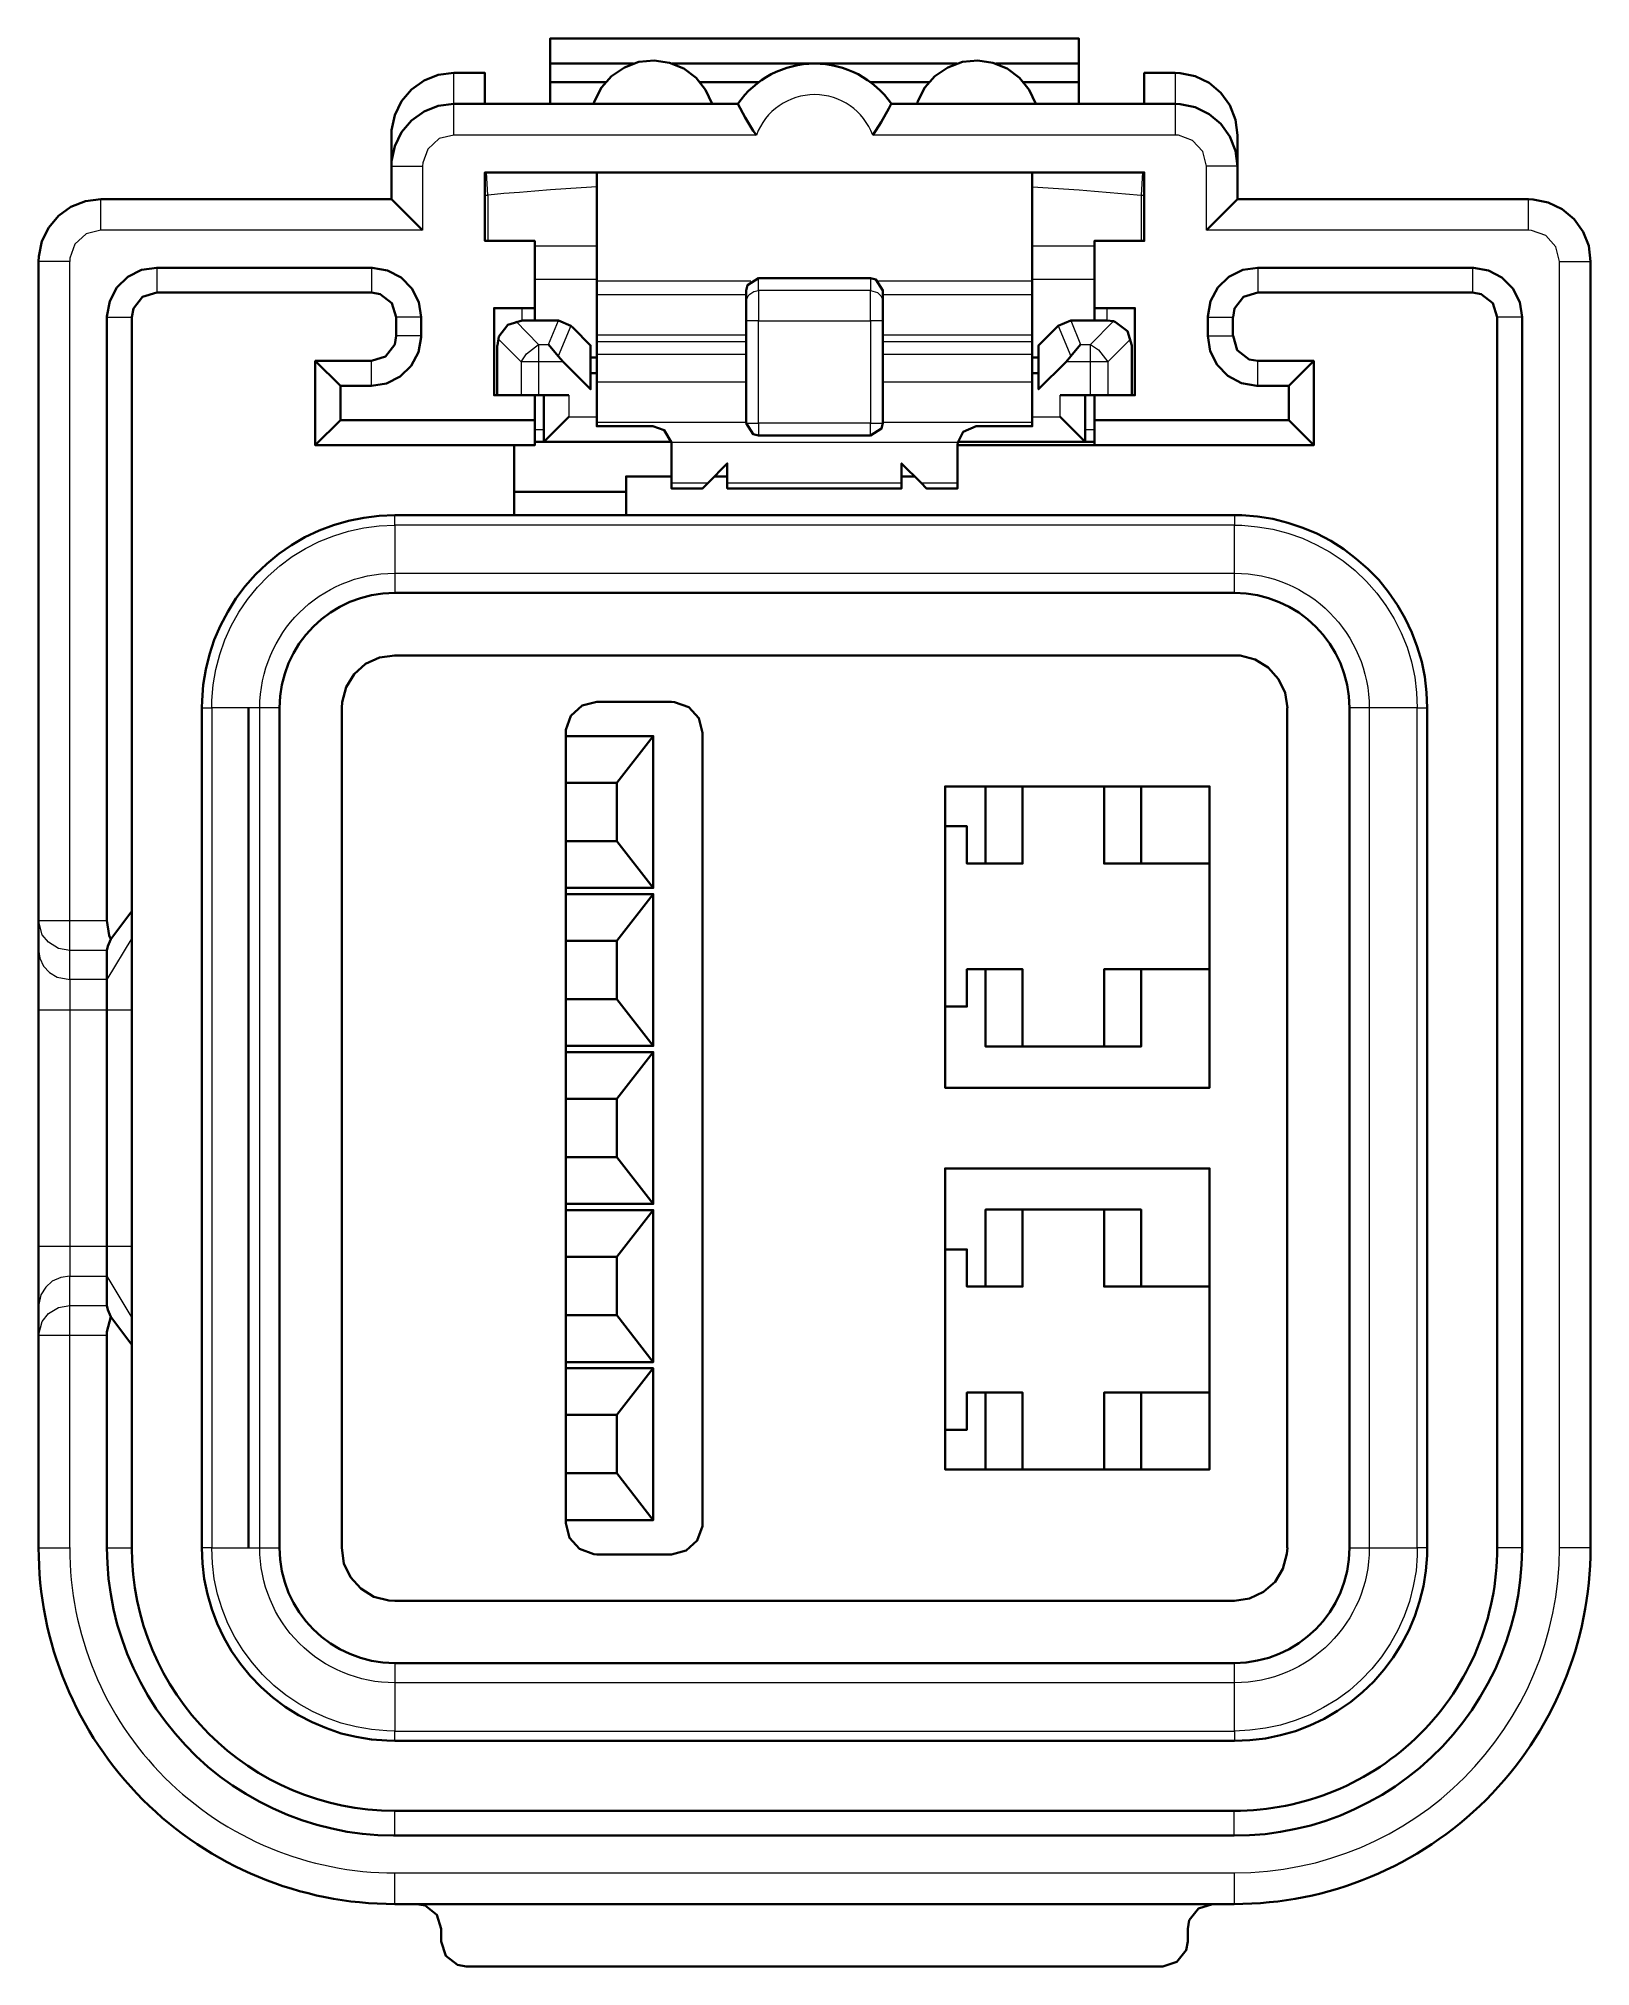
# Model space of a CAD drawing. Extents: x 0 to 174, y 0 to 33.
# Drawn here: x 47.373 to 48.355, y 29.456 to 30.676 of the extents above; entities that cross this region are included whole.
import ezdxf

# ---------------------------------------------------------------- set-up
doc = ezdxf.new("R2010")
doc.units = 0
doc.layers.add('PDF2_형상', color=157, linetype='Continuous', true_color=0x405f80)

msp = doc.modelspace()

# ---------------------------------------------------------------- linework, layer by layer
at = {"layer": 'PDF2_형상', "color": 7, "lineweight": 35}
for points in [[(47.6965, 30.6603), (47.6965, 30.6761), (48.0312, 30.6761), (48.0312, 30.6603), (48.0312, 30.6485), (48.0312, 30.6347)], [(47.6965, 30.6485), (47.6965, 30.6603), (47.7493, 30.6603)], [(47.7992, 30.6347), (47.795, 30.6436), (47.7889, 30.6512), (47.7811, 30.6571), (47.7721, 30.6608), (47.7625, 30.6622), (47.7528, 30.6613), (47.7436, 30.6579), (47.7354, 30.6524), (47.729, 30.6451), (47.7246, 30.6364), (47.724, 30.6347)], [(47.7739, 30.6603), (47.8639, 30.6603), (47.954, 30.6603)], [(48.0039, 30.6347), (47.9997, 30.6436), (47.9936, 30.6512), (47.9858, 30.6571), (47.9768, 30.6608), (47.9672, 30.6622), (47.9575, 30.6613), (47.9483, 30.6579), (47.9401, 30.6524), (47.9337, 30.6451), (47.9293, 30.6364), (47.9288, 30.6347)], [(47.9786, 30.6603), (48.0312, 30.6603)], [(47.6553, 30.6347), (47.6553, 30.6544), (47.6356, 30.6544), (47.6258, 30.6532), (47.6168, 30.6496), (47.6089, 30.6439), (47.6025, 30.6365), (47.5983, 30.6276), (47.5962, 30.6181), (47.5962, 30.615), (47.5962, 30.5956)], [(47.6965, 30.6347), (47.6965, 30.6485), (47.7317, 30.6485)], [(47.7915, 30.6485), (47.8285, 30.6485)], [(47.8993, 30.6485), (47.9364, 30.6485)], [(47.9962, 30.6485), (48.0312, 30.6485)], [(48.0726, 30.6347), (48.0726, 30.6544), (48.0922, 30.6544), (48.0954, 30.6543), (48.1049, 30.6524), (48.1137, 30.6481), (48.1211, 30.6418), (48.1268, 30.6339), (48.1304, 30.6247), (48.1317, 30.615), (48.1317, 30.5953), (48.1317, 30.5744)], [(47.8271, 30.615), (47.8251, 30.6178), (47.82, 30.6261), (47.8153, 30.6347), (47.6356, 30.6347), (47.6258, 30.6335), (47.6168, 30.63), (47.6089, 30.6243), (47.6025, 30.6168), (47.5983, 30.6081), (47.5962, 30.5985), (47.5962, 30.5953), (47.5962, 30.5744)], [(47.9008, 30.615), (47.9061, 30.6233), (47.911, 30.6318), (47.9125, 30.6347)], [(47.4318, 30.1239), (47.4185, 30.1061), (47.4175, 30.1085), (47.4161, 30.1181), (47.4161, 30.4997), (47.4161, 30.5003), (47.4178, 30.5099), (47.4224, 30.5185), (47.4293, 30.5253), (47.4379, 30.5297), (47.4476, 30.5311), (47.5835, 30.5311), (47.584, 30.5311), (47.5936, 30.5294), (47.6022, 30.5249), (47.609, 30.5179), (47.6135, 30.5093), (47.6149, 30.4997), (47.6149, 30.4879), (47.6149, 30.4872), (47.6132, 30.4776), (47.6086, 30.469), (47.6017, 30.4622), (47.5931, 30.4579), (47.5835, 30.4564), (47.5638, 30.4564), (47.5638, 30.4346), (47.6868, 30.4346), (47.6868, 30.4504), (47.6611, 30.4504), (47.6611, 30.5056), (47.6868, 30.5056), (47.6868, 30.5481), (47.6553, 30.5481), (47.6553, 30.5914), (48.0726, 30.5914), (48.0726, 30.5481), (48.0411, 30.5481), (48.0411, 30.5056), (48.0667, 30.5056), (48.0667, 30.4504), (48.0411, 30.4504)], [(47.7261, 30.5914), (47.7261, 30.5226), (47.7261, 30.5139), (47.7261, 30.4885), (47.7261, 30.4842), (47.7261, 30.4761), (47.7261, 30.4586), (47.7261, 30.4331), (47.7261, 30.4308), (47.7615, 30.4308), (47.7688, 30.4283), (47.7733, 30.4204), (47.7733, 30.419), (47.7733, 30.3949), (47.7733, 30.3914), (47.7931, 30.3914), (47.7965, 30.3949), (47.8087, 30.4072), (47.8087, 30.3949), (47.8087, 30.3914), (47.919, 30.3914), (47.919, 30.3949), (47.919, 30.4072), (47.9313, 30.3949), (47.9347, 30.3914), (47.9544, 30.3914), (47.9544, 30.3949), (47.9544, 30.419), (47.9546, 30.4204), (47.9579, 30.4272), (47.9663, 30.4308), (48.0017, 30.4308), (48.0017, 30.4331), (48.0017, 30.4586), (48.0017, 30.4761), (48.0017, 30.4842), (48.0017, 30.4885), (48.0017, 30.5139), (48.0017, 30.5226), (48.0017, 30.5914)], [(48.0411, 30.4346), (48.1642, 30.4346), (48.1642, 30.4564), (48.1444, 30.4564), (48.1438, 30.4564), (48.1342, 30.4581), (48.1256, 30.4626), (48.1188, 30.4696), (48.1144, 30.4782), (48.1129, 30.4879), (48.1129, 30.4997), (48.1129, 30.5003), (48.1146, 30.5099), (48.1192, 30.5185), (48.1261, 30.5253), (48.1349, 30.5297), (48.1444, 30.5311), (48.2803, 30.5311), (48.281, 30.5311), (48.2904, 30.5294), (48.299, 30.5249), (48.3058, 30.5179), (48.3103, 30.5093), (48.3118, 30.4997), (48.3118, 29.7211), (48.3117, 29.7201), (48.3114, 29.7103), (48.3106, 29.7006), (48.3092, 29.6908), (48.3074, 29.6811), (48.3049, 29.6717), (48.3019, 29.6622), (48.2985, 29.6531), (48.2946, 29.644), (48.2901, 29.6351), (48.2853, 29.6267), (48.28, 29.6183), (48.2742, 29.6104), (48.2681, 29.6028), (48.2614, 29.5954), (48.2544, 29.5885), (48.2471, 29.5819), (48.2394, 29.5758), (48.2314, 29.57), (48.2232, 29.5647), (48.2146, 29.56), (48.2057, 29.5556), (48.1967, 29.5517), (48.1875, 29.5483), (48.1781, 29.5454), (48.1685, 29.5431), (48.1589, 29.5412), (48.1492, 29.5399), (48.1393, 29.5392), (48.1294, 29.5389), (47.5983, 29.5389), (47.5974, 29.5389), (47.5875, 29.5392), (47.5778, 29.54), (47.5681, 29.5414), (47.5583, 29.5433), (47.5489, 29.5457), (47.5394, 29.5486), (47.5303, 29.5521), (47.5213, 29.556), (47.5124, 29.5604), (47.5039, 29.5653), (47.4956, 29.5706), (47.4876, 29.5764), (47.48, 29.5825), (47.4726, 29.5892), (47.4657, 29.5961), (47.4592, 29.6035), (47.4531, 29.6111), (47.4472, 29.6192), (47.4419, 29.6275), (47.4372, 29.636), (47.4328, 29.6449), (47.4289, 29.6539), (47.4256, 29.6631), (47.4226, 29.6725), (47.4203, 29.6821), (47.4185, 29.6918), (47.4171, 29.7015), (47.4164, 29.7112), (47.4161, 29.7211), (47.4161, 29.8553), (47.4161, 29.8578), (47.4185, 29.8672), (47.4318, 29.8494)], [(47.6868, 30.4976), (47.6868, 30.5056)], [(48.0411, 30.5056), (48.0411, 30.4976)], [(47.6632, 30.4819), (47.6642, 30.4875), (47.6699, 30.4949), (47.6789, 30.4976), (47.6999, 30.4976), (47.7018, 30.4976), (47.7096, 30.4943), (47.7111, 30.4931), (47.7222, 30.4819), (47.7222, 30.4643)], [(48.0647, 30.4504), (48.0647, 30.4819), (48.0619, 30.491), (48.0544, 30.4967), (48.0531, 30.4972), (48.0489, 30.4976), (48.0279, 30.4976), (48.0261, 30.4976), (48.0182, 30.4943), (48.0168, 30.4931), (48.0057, 30.4819), (48.0057, 30.4643)], [(48.1286, 30.4879), (48.1286, 30.4997)], [(48.1642, 30.4346), (48.1799, 30.4187), (48.1799, 30.4721), (48.1444, 30.4721), (48.1389, 30.4731), (48.1315, 30.4789), (48.1288, 30.4879)], [(47.6631, 30.4819), (47.6631, 30.4504)], [(47.7261, 30.4643), (47.7222, 30.4643), (47.7222, 30.4542), (47.7049, 30.4715), (47.7017, 30.4751), (47.6956, 30.4826)], [(48.0322, 30.4826), (48.0261, 30.4751), (48.0231, 30.4715), (48.0057, 30.4542), (48.0057, 30.4643), (48.0017, 30.4643)], [(47.5479, 30.4721), (47.5638, 30.4564)], [(47.7222, 30.4743), (47.7261, 30.4743)], [(48.0017, 30.4743), (48.0057, 30.4743)], [(48.1799, 30.4721), (48.1642, 30.4564)], [(47.6868, 30.4504), (47.6893, 30.4504), (47.7083, 30.4504)], [(47.6926, 30.4504), (47.6926, 30.421), (47.6868, 30.421)], [(47.9544, 30.4187), (48.0411, 30.4187), (48.0411, 30.4346), (48.0411, 30.4504), (48.0385, 30.4504), (48.0194, 30.4504)], [(48.0351, 30.4504), (48.0351, 30.421), (48.0194, 30.4367)], [(47.6868, 30.4346), (47.6868, 30.4187), (47.5479, 30.4187)], [(47.7732, 30.421), (47.6926, 30.421), (47.7083, 30.4367)], [(47.6738, 30.3744), (47.6738, 30.4187)], [(47.9546, 30.421), (48.0351, 30.421), (48.0411, 30.421)], [(48.0411, 30.4187), (48.1799, 30.4187)], [(47.7733, 30.399), (47.7446, 30.399), (47.7446, 30.3744)], [(47.8087, 30.399), (47.8007, 30.399)], [(47.9271, 30.399), (47.919, 30.399)], [(47.7446, 30.3893), (47.6738, 30.3893)], [(48.1632, 30.2525), (48.1617, 30.2621), (48.1576, 30.2708), (48.1511, 30.2782), (48.1428, 30.2832), (48.1333, 30.2857), (48.1297, 30.2858), (47.5982, 30.2858), (47.5885, 30.2844), (47.5797, 30.2804), (47.5725, 30.2739), (47.5674, 30.2656), (47.5649, 30.2561), (47.5647, 30.2525), (47.5647, 29.721), (47.5661, 29.7112), (47.5703, 29.7025), (47.5768, 29.6953), (47.585, 29.6901), (47.5944, 29.6876), (47.5982, 29.6875), (48.1297, 29.6875), (48.1393, 29.6889), (48.1481, 29.6931), (48.1554, 29.6994), (48.1604, 29.7078), (48.1629, 29.7172), (48.1632, 29.721)], [(47.5057, 30.2525), (47.5057, 29.721)], [(48.1631, 29.721), (48.1631, 30.2525)], [(47.7618, 30.2347), (47.7387, 30.2051), (47.7064, 30.2051), (47.7064, 30.2347)], [(47.7064, 30.2051), (47.7064, 30.1682)], [(47.7387, 30.2051), (47.7387, 30.1682)], [(47.9722, 30.154), (47.9722, 30.2028), (47.9956, 30.2028), (47.9956, 30.154), (47.9722, 30.154), (47.9604, 30.154), (47.9604, 30.1776), (47.9465, 30.1776), (47.9465, 30.0635), (47.9465, 30.0122), (48.1139, 30.0122), (48.1139, 30.0871)], [(47.9465, 30.1776), (47.9465, 30.2028), (47.9722, 30.2028)], [(47.9956, 30.2028), (48.0472, 30.2028)], [(48.0706, 30.2028), (48.0472, 30.2028), (48.0472, 30.154), (48.0706, 30.154), (48.1139, 30.154), (48.1139, 30.2028), (48.0706, 30.2028), (48.0706, 30.154)], [(47.7064, 30.1386), (47.7064, 30.1682), (47.7387, 30.1682), (47.7618, 30.1386)], [(48.0472, 30.0382), (48.0472, 30.0871), (48.0706, 30.0871), (48.1139, 30.0871), (48.1139, 30.154)], [(47.7618, 30.1347), (47.7387, 30.1051), (47.7064, 30.1051), (47.7064, 30.1347)], [(47.4185, 30.1061), (47.4167, 30.1017), (47.4161, 30.099), (47.4161, 30.0806), (47.4161, 30.0615), (47.4161, 29.9119), (47.4161, 29.8929), (47.4161, 29.8743), (47.4167, 29.8717), (47.4185, 29.8672)], [(47.7064, 30.1051), (47.7064, 30.0682)], [(47.7387, 30.1051), (47.7387, 30.0682)], [(48.0706, 30.0871), (48.0706, 30.0382), (47.9722, 30.0382), (47.9722, 30.0871), (47.9604, 30.0871), (47.9604, 30.0635), (47.9465, 30.0635)], [(47.9956, 30.0382), (47.9956, 30.0871), (47.9722, 30.0871)], [(47.7064, 30.0386), (47.7064, 30.0682), (47.7387, 30.0682), (47.7618, 30.0386)], [(47.7618, 30.0347), (47.7387, 30.0051), (47.7064, 30.0051), (47.7064, 30.0347)], [(47.7064, 30.0051), (47.7064, 29.9682)], [(47.7387, 30.0051), (47.7387, 29.9682)], [(47.7064, 29.9386), (47.7064, 29.9682), (47.7387, 29.9682), (47.7618, 29.9386)], [(47.9956, 29.9351), (47.9956, 29.8863), (47.9722, 29.8863), (47.9604, 29.8863), (47.9604, 29.9099), (47.9465, 29.9099), (47.9465, 29.9611), (48.1139, 29.9611), (48.1139, 29.8863), (48.0706, 29.8863), (48.0706, 29.9351), (47.9722, 29.9351), (47.9722, 29.8863)], [(47.7618, 29.9347), (47.7387, 29.9051), (47.7064, 29.9051), (47.7064, 29.9347)], [(48.0472, 29.9351), (48.0472, 29.8863), (48.0706, 29.8863)], [(47.7064, 29.9051), (47.7064, 29.8682)], [(47.7387, 29.9051), (47.7387, 29.8682)], [(47.9465, 29.7957), (47.9465, 29.9099)], [(48.1139, 29.8863), (48.1139, 29.8193)], [(47.7064, 29.8386), (47.7064, 29.8682), (47.7387, 29.8682), (47.7618, 29.8386)], [(47.7618, 29.8347), (47.7387, 29.8051), (47.7064, 29.8051), (47.7064, 29.8347)], [(48.0706, 29.7706), (48.1139, 29.7706), (48.1139, 29.8193), (48.0706, 29.8193), (48.0472, 29.8193), (48.0472, 29.7706), (47.9956, 29.7706), (47.9956, 29.8193), (47.9722, 29.8193), (47.9604, 29.8193), (47.9604, 29.7957), (47.9465, 29.7957), (47.9465, 29.7706), (47.9722, 29.7706)], [(47.9956, 29.7706), (47.9722, 29.7706), (47.9722, 29.8193)], [(48.0706, 29.8193), (48.0706, 29.7706), (48.0472, 29.7706)], [(47.7064, 29.8051), (47.7064, 29.7682)], [(47.7387, 29.8051), (47.7387, 29.7682)], [(47.7064, 29.7386), (47.7064, 29.7682), (47.7387, 29.7682), (47.7618, 29.7386)], [(48.1158, 29.4956), (48.1069, 29.4928), (48.1011, 29.4853), (48.1001, 29.4799), (48.1001, 29.4719), (48.0992, 29.4664), (48.0933, 29.459), (48.0844, 29.4561), (47.6435, 29.4561), (47.6379, 29.4572), (47.6306, 29.4629), (47.6276, 29.4719), (47.6276, 29.4799), (47.6249, 29.4887), (47.6175, 29.4946), (47.6119, 29.4956)]]:
    msp.add_lwpolyline(points, dxfattribs=at)
for points in [[(48.1317, 30.5953), (48.1304, 30.605), (48.1268, 30.6142), (48.1211, 30.6221), (48.1137, 30.6283), (48.1049, 30.6326), (48.0954, 30.6346), (48.0922, 30.6347), (47.9126, 30.6347, 0.525512), (47.8153, 30.6347)], [(47.6158, 30.5549), (47.5962, 30.5744), (47.4121, 30.5744), (47.4025, 30.5733), (47.3933, 30.5697), (47.3854, 30.564), (47.3792, 30.5565), (47.3749, 30.5478), (47.3729, 30.5382), (47.3728, 30.5351), (47.3728, 30.1181), (47.3728, 30.0996), (47.3728, 30.0615), (47.3728, 29.9119), (47.3728, 29.8739), (47.3728, 29.8553), (47.3728, 29.7211, 0.414408), (47.5983, 29.4956), (48.1294, 29.4956, 0.414408), (48.355, 29.7211), (48.355, 30.5351), (48.3539, 30.5449), (48.3503, 30.5539), (48.3446, 30.5618), (48.3371, 30.5682), (48.3283, 30.5724), (48.3187, 30.5743), (48.3157, 30.5744), (48.1317, 30.5744), (48.1119, 30.5549)], [(48.1288, 30.4997), (48.1297, 30.5053), (48.1354, 30.5126), (48.1444, 30.5154), (48.2803, 30.5154), (48.2858, 30.5144), (48.2932, 30.5086), (48.296, 30.4997), (48.296, 29.7211, -0.414896), (48.1294, 29.5546), (47.5983, 29.5546, -0.414045), (47.4318, 29.7211), (47.4318, 29.8494), (47.4318, 29.8665), (47.4318, 29.9119), (47.4318, 30.0615), (47.4318, 30.1068), (47.4318, 30.1239), (47.4318, 30.4997), (47.4328, 30.5053), (47.4386, 30.5126), (47.4476, 30.5154), (47.5835, 30.5154), (47.5889, 30.5144), (47.5964, 30.5086), (47.5992, 30.4997), (47.5992, 30.4879), (47.5982, 30.4824), (47.5924, 30.4749), (47.5835, 30.4721), (47.5479, 30.4721), (47.5479, 30.4187), (47.5638, 30.4346)]]:
    msp.add_lwpolyline(points, format="xyb", dxfattribs=at)
at = {"layer": 'PDF2_형상', "color": 7, "lineweight": 13}
for points in [[(47.6356, 30.615), (47.6356, 30.6347), (47.6356, 30.6544)], [(48.0922, 30.6544), (48.0922, 30.6347), (48.0922, 30.615)], [(47.5962, 30.5953), (47.6158, 30.5953), (47.6158, 30.5549), (47.4121, 30.5549), (47.4121, 30.5744)], [(47.6553, 30.5771), (47.6572, 30.5771), (47.6562, 30.5914)], [(48.0715, 30.5914), (48.0706, 30.5771), (48.0726, 30.5771)], [(48.1317, 30.5953), (48.1119, 30.5953)], [(47.7261, 30.5822), (47.7163, 30.5817), (47.7065, 30.581), (47.6967, 30.5803), (47.6868, 30.5796), (47.6771, 30.5787), (47.6672, 30.5781), (47.6574, 30.5771), (47.6572, 30.5771), (47.6572, 30.5481)], [(48.0017, 30.5822), (48.0019, 30.5822), (48.0117, 30.5817), (48.0215, 30.581), (48.0314, 30.5803), (48.0412, 30.5796), (48.051, 30.5787), (48.0608, 30.5779), (48.0706, 30.5771), (48.0706, 30.5481)], [(48.3354, 30.5351), (48.3331, 30.5444), (48.3267, 30.5515), (48.3176, 30.5547), (48.3157, 30.5549), (48.3157, 30.5744)], [(47.4121, 30.5549), (47.4029, 30.5525), (47.3958, 30.5461), (47.3925, 30.5371), (47.3925, 30.5351), (47.3728, 30.5351)], [(47.6868, 30.545), (47.7261, 30.545)], [(48.0017, 30.545), (48.0411, 30.545)], [(47.4318, 30.1068), (47.4161, 30.0806), (47.3925, 30.0806), (47.3925, 30.099), (47.3853, 30.1003), (47.379, 30.1042), (47.3751, 30.109), (47.3728, 30.1181), (47.3925, 30.1181), (47.3925, 30.5351)], [(47.4476, 30.5311), (47.4476, 30.5154)], [(47.5835, 30.5311), (47.5835, 30.5154)], [(47.8206, 30.509), (47.8212, 30.5119), (47.8219, 30.5133), (47.8229, 30.5144), (47.8254, 30.5161), (47.8285, 30.5167), (47.8285, 30.5244)], [(47.8993, 30.5244), (47.8993, 30.5167), (47.9038, 30.5154), (47.9058, 30.5133), (47.9067, 30.5119), (47.9071, 30.5104), (47.9072, 30.509)], [(48.1444, 30.5311), (48.1444, 30.5154)], [(48.2803, 30.5311), (48.2803, 30.5154)], [(48.355, 29.7211), (48.3354, 29.7211), (48.3354, 30.5351), (48.355, 30.5351)], [(47.7261, 30.5237), (47.6868, 30.5237)], [(47.8235, 30.5226), (47.7261, 30.5226)], [(47.8206, 30.5139), (47.7261, 30.5139)], [(47.9072, 30.4974), (47.8993, 30.4974), (47.8993, 30.5167), (47.8285, 30.5167), (47.8285, 30.4974), (47.8206, 30.4974)], [(48.0017, 30.5226), (47.9043, 30.5226)], [(48.0017, 30.5139), (47.9072, 30.5139)], [(48.0411, 30.5237), (48.0017, 30.5237)], [(47.6789, 30.4976), (47.6789, 30.5056)], [(48.0489, 30.5056), (48.0489, 30.4976)], [(47.4161, 30.4997), (47.4318, 30.4997)], [(47.6149, 30.4997), (47.5992, 30.4997)], [(47.6149, 30.4879), (47.5992, 30.4879)], [(47.6749, 30.4972), (47.6893, 30.4826), (47.6956, 30.4826), (47.7018, 30.4976)], [(47.7096, 30.4943), (47.7017, 30.4751)], [(47.8206, 30.4885), (47.7261, 30.4885)], [(48.0017, 30.4885), (47.9072, 30.4885)], [(48.0182, 30.4943), (48.0261, 30.4751)], [(48.0261, 30.4976), (48.0322, 30.4826), (48.0385, 30.4826), (48.0531, 30.4972)], [(48.1129, 30.4997), (48.1286, 30.4997)], [(48.1129, 30.4879), (48.1286, 30.4879)], [(48.3118, 30.4997), (48.296, 30.4997)], [(47.6636, 30.486), (47.6782, 30.4715), (47.6782, 30.4504)], [(47.8206, 30.4842), (47.7261, 30.4842)], [(47.8206, 30.4761), (47.7261, 30.4761)], [(48.0017, 30.4842), (47.9072, 30.4842)], [(48.0017, 30.4761), (47.9072, 30.4761)], [(48.0642, 30.486), (48.0496, 30.4715), (48.0496, 30.4504)], [(47.5835, 30.4564), (47.5835, 30.4721)], [(47.7049, 30.4715), (47.6893, 30.4715), (47.6893, 30.4504)], [(48.0385, 30.4504), (48.0385, 30.4715), (48.0231, 30.4715)], [(48.1444, 30.4564), (48.1444, 30.4721)], [(47.8206, 30.4586), (47.7261, 30.4586)], [(48.0017, 30.4586), (47.9072, 30.4586)], [(47.7083, 30.4504), (47.7083, 30.4367), (47.7261, 30.4367)], [(48.0017, 30.4367), (48.0194, 30.4367), (48.0194, 30.4504)], [(47.6868, 30.4288), (47.6926, 30.4288)], [(47.8206, 30.4331), (47.7261, 30.4331)], [(47.8206, 30.4328), (47.8285, 30.4328), (47.8285, 30.4249)], [(47.8993, 30.4249), (47.8993, 30.4328), (47.9072, 30.4328)], [(48.0017, 30.4331), (47.9072, 30.4331)], [(48.0351, 30.4288), (48.0411, 30.4288)], [(47.9546, 30.4204), (47.7733, 30.4204)], [(47.7733, 30.3949), (47.7965, 30.3949)], [(47.8087, 30.3949), (47.919, 30.3949)], [(47.9313, 30.3949), (47.9544, 30.3949)], [(47.4761, 30.2525), (47.4824, 30.2525), (47.4824, 29.721), (47.5128, 29.721), (47.5128, 30.2525), (47.4824, 30.2525), (47.4825, 30.2572), (47.4833, 30.2671), (47.485, 30.2768), (47.4875, 30.2863), (47.4907, 30.2956), (47.4947, 30.3044), (47.4996, 30.3131), (47.505, 30.3212), (47.5113, 30.3289), (47.5181, 30.336), (47.5254, 30.3425), (47.5333, 30.3483), (47.5417, 30.3535), (47.5504, 30.3579), (47.5596, 30.3615), (47.569, 30.3644), (47.5786, 30.3665), (47.5883, 30.3678), (47.5982, 30.3682), (47.5982, 30.3744)], [(48.1297, 30.3744), (48.1297, 30.3682), (47.5982, 30.3682), (47.5982, 30.3378), (48.1297, 30.3378), (48.1297, 30.3682), (48.1344, 30.3681), (48.1443, 30.3672), (48.154, 30.3657), (48.1635, 30.3632), (48.1728, 30.3599), (48.1817, 30.3558), (48.1903, 30.3511), (48.1985, 30.3456), (48.2061, 30.3394), (48.2132, 30.3326), (48.2197, 30.3251), (48.2256, 30.3174), (48.2307, 30.3089), (48.2351, 30.3001), (48.2389, 30.291), (48.2417, 30.2817), (48.2438, 30.2719), (48.245, 30.2622), (48.2454, 30.2525), (48.2517, 30.2525)], [(47.4161, 30.099), (47.3925, 30.099), (47.3925, 30.1181), (47.4161, 30.1181)], [(47.3728, 30.0996), (47.3736, 30.0942), (47.376, 30.0892), (47.3797, 30.085), (47.3846, 30.0821), (47.3925, 30.0806), (47.3925, 30.0615), (47.4161, 30.0615), (47.4318, 30.0615)], [(47.3728, 30.0615), (47.3925, 30.0615), (47.3925, 29.9119), (47.4161, 29.9119), (47.4318, 29.9119)], [(47.3728, 29.9119), (47.3925, 29.9119), (47.3925, 29.8929), (47.4161, 29.8929), (47.4318, 29.8665)], [(47.4161, 29.8553), (47.3925, 29.8553), (47.3925, 29.8743), (47.3925, 29.8929), (47.3868, 29.8921), (47.3815, 29.8897), (47.3774, 29.886), (47.3743, 29.8812), (47.3728, 29.8739)], [(47.3728, 29.7211), (47.3925, 29.7211), (47.3925, 29.8553), (47.3728, 29.8553), (47.3751, 29.8643), (47.379, 29.8692), (47.3853, 29.8731), (47.3925, 29.8743), (47.4161, 29.8743)], [(47.4161, 29.7211), (47.4318, 29.7211)], [(47.5982, 29.5989), (47.5982, 29.6051), (48.1297, 29.6051), (48.1297, 29.6356), (47.5982, 29.6356), (47.5982, 29.6051), (47.5933, 29.6053), (47.5836, 29.6061), (47.5739, 29.6078), (47.5643, 29.6101), (47.555, 29.6135), (47.5461, 29.6175), (47.5375, 29.6224), (47.5293, 29.6278), (47.5217, 29.634), (47.5146, 29.6408), (47.5081, 29.6482), (47.5022, 29.6561), (47.4971, 29.6644), (47.4926, 29.6732), (47.489, 29.6824), (47.4861, 29.6918), (47.484, 29.7014), (47.4828, 29.7111), (47.4824, 29.721), (47.4761, 29.721)], [(48.2517, 29.721), (48.2454, 29.721), (48.2454, 29.7161), (48.2446, 29.7064), (48.2429, 29.6967), (48.2404, 29.6871), (48.2371, 29.6778), (48.2331, 29.6689), (48.2283, 29.6603), (48.2228, 29.6521), (48.2167, 29.6444), (48.2099, 29.6374), (48.2025, 29.6308), (48.1946, 29.625), (48.1861, 29.6199), (48.1774, 29.6154), (48.1682, 29.6118), (48.1589, 29.6089), (48.1493, 29.6068), (48.1394, 29.6056), (48.1297, 29.6051), (48.1297, 29.5989)], [(48.3118, 29.7211), (48.296, 29.7211)], [(47.5983, 29.5389), (47.5983, 29.5546)], [(48.1294, 29.5389), (48.1294, 29.5546)], [(47.5983, 29.4956), (47.5983, 29.5153), (48.1294, 29.5153), (48.1294, 29.4956)]]:
    msp.add_lwpolyline(points, dxfattribs=at)
for points in [[(48.3157, 30.5549), (48.1119, 30.5549), (48.1119, 30.5953), (48.1096, 30.6046), (48.1032, 30.6117), (48.0943, 30.615), (48.0922, 30.615), (47.9008, 30.615, 0.695896), (47.8271, 30.615), (47.6356, 30.615), (47.6263, 30.6128), (47.6192, 30.6062), (47.616, 30.5974), (47.6158, 30.5953)], [(47.5253, 30.2525), (47.5128, 30.2525, -0.413943), (47.5982, 30.3378), (47.5982, 30.3253)], [(48.1297, 30.3253), (48.1297, 30.3378, -0.413498), (48.215, 30.2525), (48.2025, 30.2525)], [(47.5982, 29.6481), (47.5982, 29.6356, -0.414409), (47.5128, 29.721), (47.5253, 29.721)], [(48.2025, 29.721), (48.215, 29.721, -0.413964), (48.1297, 29.6356), (48.1297, 29.6481)]]:
    msp.add_lwpolyline(points, format="xyb", dxfattribs=at)
at = {"layer": 'PDF2_형상', "color": 7, "lineweight": 35}
for points in [[(47.9072, 30.4328), (47.9072, 30.4974), (47.9072, 30.509), (47.9072, 30.5167), (47.9028, 30.5237), (47.8993, 30.5244), (47.8285, 30.5244), (47.8214, 30.52), (47.8206, 30.5167), (47.8206, 30.509), (47.8206, 30.4974), (47.8206, 30.4328), (47.825, 30.4257), (47.8285, 30.4249), (47.8993, 30.4249), (47.9064, 30.4293)], [(48.2517, 30.2525), (48.2513, 30.2622), (48.2501, 30.2721), (48.2482, 30.2817), (48.2454, 30.2911), (48.2419, 30.3003), (48.2378, 30.3092), (48.2328, 30.3176), (48.2272, 30.3258), (48.221, 30.3335), (48.2142, 30.3406), (48.2068, 30.3469), (48.1989, 30.3529), (48.1907, 30.3582), (48.1819, 30.3628), (48.1729, 30.3665), (48.1635, 30.3697), (48.154, 30.3721), (48.1443, 30.3736), (48.1344, 30.3744), (48.1297, 30.3744), (47.5982, 30.3744), (47.5883, 30.374), (47.5786, 30.3729), (47.5689, 30.371), (47.5594, 30.3682), (47.5503, 30.3647), (47.5414, 30.3606), (47.5329, 30.3556), (47.5249, 30.35), (47.5172, 30.3438), (47.5101, 30.3369), (47.5036, 30.3296), (47.4976, 30.3217), (47.4925, 30.3133), (47.4879, 30.3047), (47.484, 30.2957), (47.481, 30.2863), (47.4786, 30.2768), (47.4769, 30.2671), (47.4763, 30.2572), (47.4761, 30.2525), (47.4761, 29.721), (47.4765, 29.7111), (47.4776, 29.7014), (47.4797, 29.6917), (47.4824, 29.6822), (47.4858, 29.6731), (47.4901, 29.6642), (47.495, 29.6557), (47.5006, 29.6476), (47.5068, 29.64), (47.5136, 29.6329), (47.521, 29.6264), (47.5289, 29.6204), (47.5372, 29.6151), (47.546, 29.6107), (47.555, 29.6068), (47.5643, 29.6036), (47.5739, 29.6014), (47.5836, 29.5997), (47.5933, 29.599), (47.5982, 29.5989), (48.1297, 29.5989), (48.1394, 29.5993), (48.1493, 29.6004), (48.1589, 29.6025), (48.1683, 29.6051), (48.1775, 29.6086), (48.1864, 29.6129), (48.1949, 29.6178), (48.2031, 29.6233), (48.2107, 29.6296), (48.2178, 29.6364), (48.2243, 29.6438), (48.2301, 29.6517), (48.2354, 29.66), (48.24, 29.6687), (48.2438, 29.6778), (48.2469, 29.6871), (48.2493, 29.6967), (48.2508, 29.7064), (48.2517, 29.7161), (48.2517, 29.721)], [(47.7064, 29.8347), (47.7618, 29.8347), (47.7618, 29.7386), (47.7064, 29.7386), (47.7064, 29.7367), (47.7088, 29.7274), (47.7151, 29.7203), (47.7242, 29.7171), (47.7261, 29.7169), (47.7733, 29.7169), (47.7826, 29.7193), (47.7897, 29.7257), (47.7929, 29.7347), (47.7931, 29.7367), (47.7931, 30.2367), (47.7907, 30.246), (47.7843, 30.2531), (47.7753, 30.2562), (47.7733, 30.2564), (47.7261, 30.2564), (47.7168, 30.254), (47.7097, 30.2476), (47.7065, 30.2386), (47.7064, 30.2367), (47.7064, 30.2347), (47.7618, 30.2347), (47.7618, 30.1386), (47.7064, 30.1386), (47.7064, 30.1347), (47.7618, 30.1347), (47.7618, 30.0386), (47.7064, 30.0386), (47.7064, 30.0347), (47.7618, 30.0347), (47.7618, 29.9386), (47.7064, 29.9386), (47.7064, 29.9347), (47.7618, 29.9347), (47.7618, 29.8386), (47.7064, 29.8386)]]:
    msp.add_lwpolyline(points, close=True, dxfattribs=at)
at = {"layer": 'PDF2_형상', "color": 7, "lineweight": 13}
for points in [[(47.8285, 30.4974), (47.8993, 30.4974), (47.8993, 30.4328), (47.8285, 30.4328)], [(47.6782, 30.4715), (47.6817, 30.4767), (47.6893, 30.4826), (47.6893, 30.4715)], [(48.0385, 30.4826), (48.0436, 30.4792), (48.0496, 30.4715), (48.0385, 30.4715)], [(48.215, 30.2525), (48.215, 29.721), (48.2454, 29.721), (48.2454, 30.2525)]]:
    msp.add_lwpolyline(points, close=True, dxfattribs=at)
at = {"layer": 'PDF2_형상', "color": 7, "lineweight": 35}
msp.add_lwpolyline([(48.2025, 30.2525, 0.412615), (48.1297, 30.3253), (47.5982, 30.3253, 0.41322), (47.5253, 30.2525), (47.5253, 29.721, 0.413732), (47.5982, 29.6481), (48.1297, 29.6481, 0.413127), (48.2025, 29.721)], format="xyb", close=True, dxfattribs=at)
at = {"layer": 'PDF2_형상', "color": 7, "lineweight": 13}
for centre, radius, start, end in [((47.5982, 29.721), 0.2057, 179.9592, 270.0418), ((48.1295, 29.7212), 0.2059, 269.9852, 359.9761)]:
    msp.add_arc(centre, radius, start, end, dxfattribs=at)

doc.saveas('drawing.dxf')
